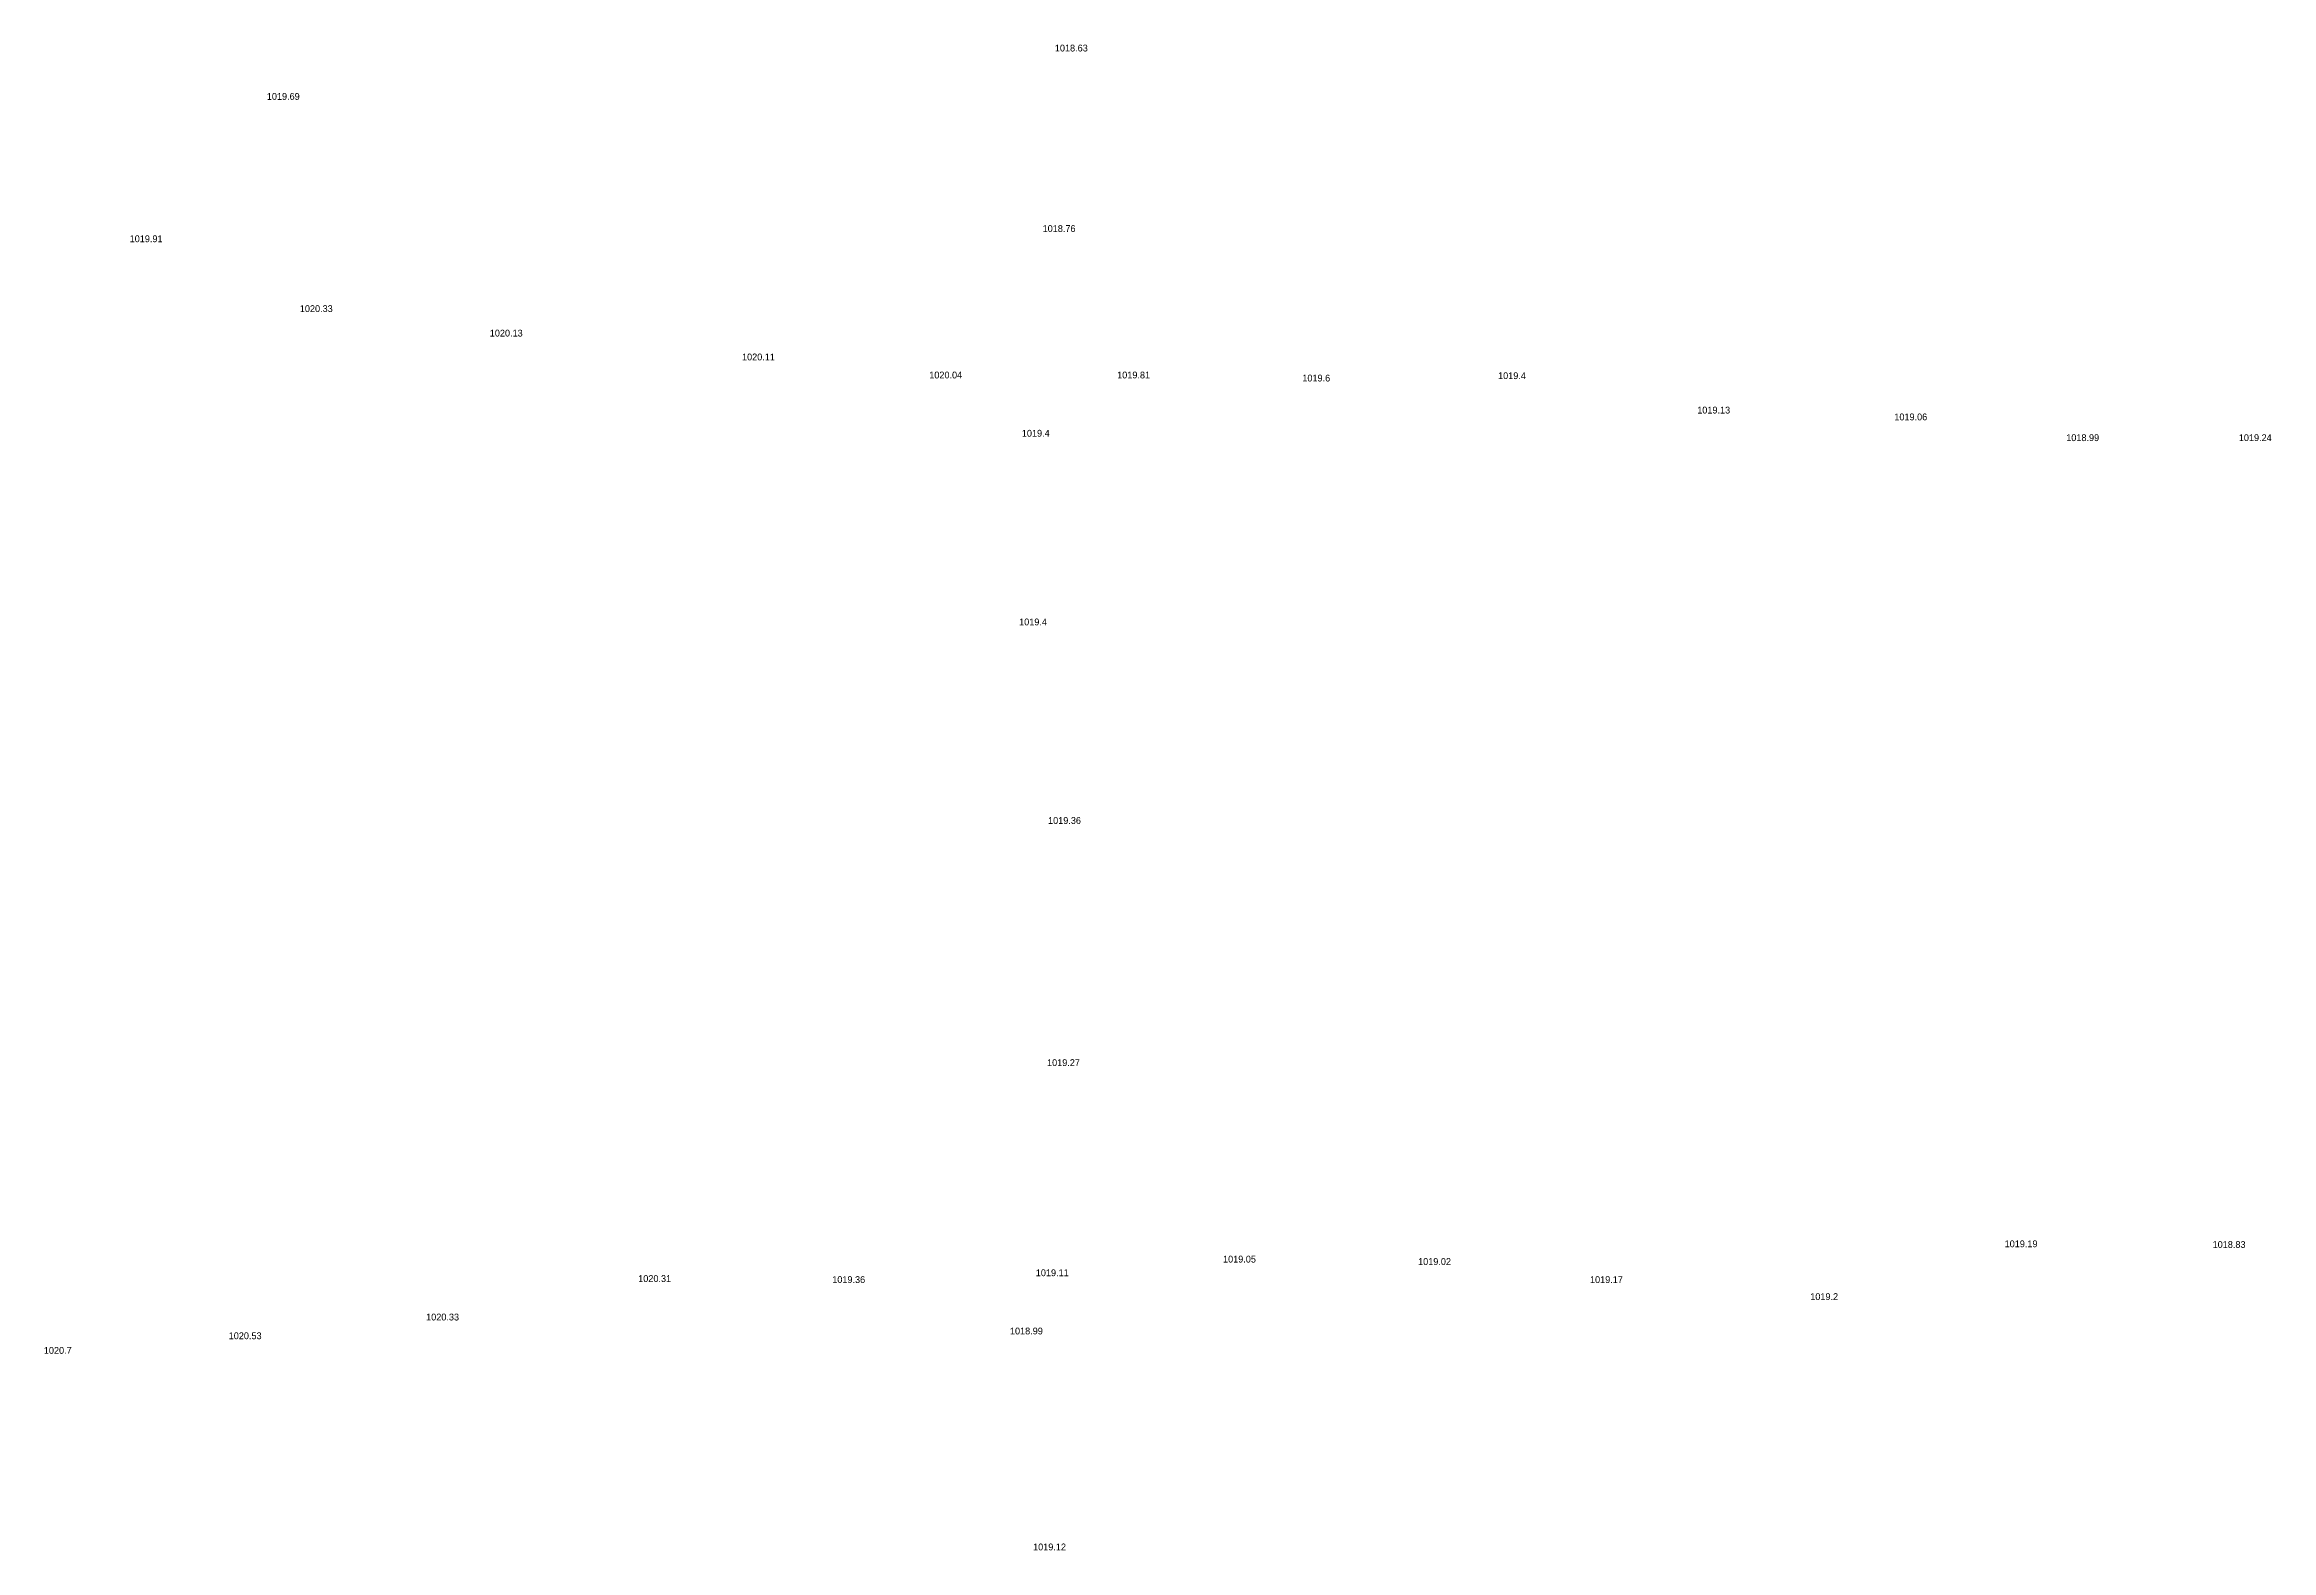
# Model space of a CAD drawing. Header units: inches. Extents: x 628884 to 629912, y 4519174 to 4520145.
# Drawn here: x 629369.3 to 629434.7, y 4519588.7 to 4519632.9 of the extents above; entities that cross this region are included whole.
import ezdxf

# ---------------------------------------------------------------- set-up
doc = ezdxf.new("R2010")
doc.units = ezdxf.units.IN
doc.header["$MEASUREMENT"] = 0

msp = doc.modelspace()

# ---------------------------------------------------------------- texts
for s, p in [('1018.63', (629398.93, 4519632.68, 1018.63)), ('1019.69', (629375.78, 4519631.26, 1019.69)), ('1019.91', (629371.75, 4519627.08, 1019.91)), ('1018.76', (629398.57, 4519627.38, 1018.76)), ('1020.33', (629376.75, 4519625.03, 1020.33)), ('1020.13', (629382.33, 4519624.31, 1020.13)), ('1020.11', (629389.74, 4519623.61, 1020.11)), ('1020.04', (629395.24, 4519623.08, 1020.04)), ('1019.81', (629400.76, 4519623.08, 1019.81)), ('1019.4', (629411.95, 4519623.06, 1019.4)), ('1019.6', (629406.2, 4519622.99, 1019.6)), ('1019.13', (629417.8, 4519622.05, 1019.13)), ('1019.06', (629423.59, 4519621.85, 1019.06)), ('1019.4', (629397.96, 4519621.37, 1019.4)), ('1018.99', (629428.64, 4519621.24, 1018.99)), ('1019.24', (629433.71, 4519621.24, 1019.24)), ('1019.4', (629397.88, 4519615.83, 1019.4)), ('1019.36', (629398.73, 4519610, 1019.36)), ('1019.27', (629398.7, 4519602.89, 1019.27)), ('1019.19', (629426.83, 4519597.57, 1019.19)), ('1018.83', (629432.94, 4519597.55, 1018.83)), ('1019.05', (629403.87, 4519597.12, 1019.05)), ('1019.02', (629409.6, 4519597.05, 1019.02)), ('1020.31', (629386.69, 4519596.55, 1020.31)), ('1019.36', (629392.39, 4519596.52, 1019.36)), ('1019.11', (629398.37, 4519596.72, 1019.11)), ('1019.17', (629414.65, 4519596.52, 1019.17)), ('1019.2', (629421.12, 4519596.02, 1019.2)), ('1020.33', (629380.46, 4519595.42, 1020.33)), ('1018.99', (629397.61, 4519595.01, 1018.99)), ('1020.7', (629369.23, 4519594.44, 1020.7)), ('1020.53', (629374.66, 4519594.87, 1020.53)), ('1019.12', (629398.29, 4519588.67, 1019.12))]:
    msp.add_text(s, height=0.2).set_placement(p)

doc.saveas('drawing.dxf')
